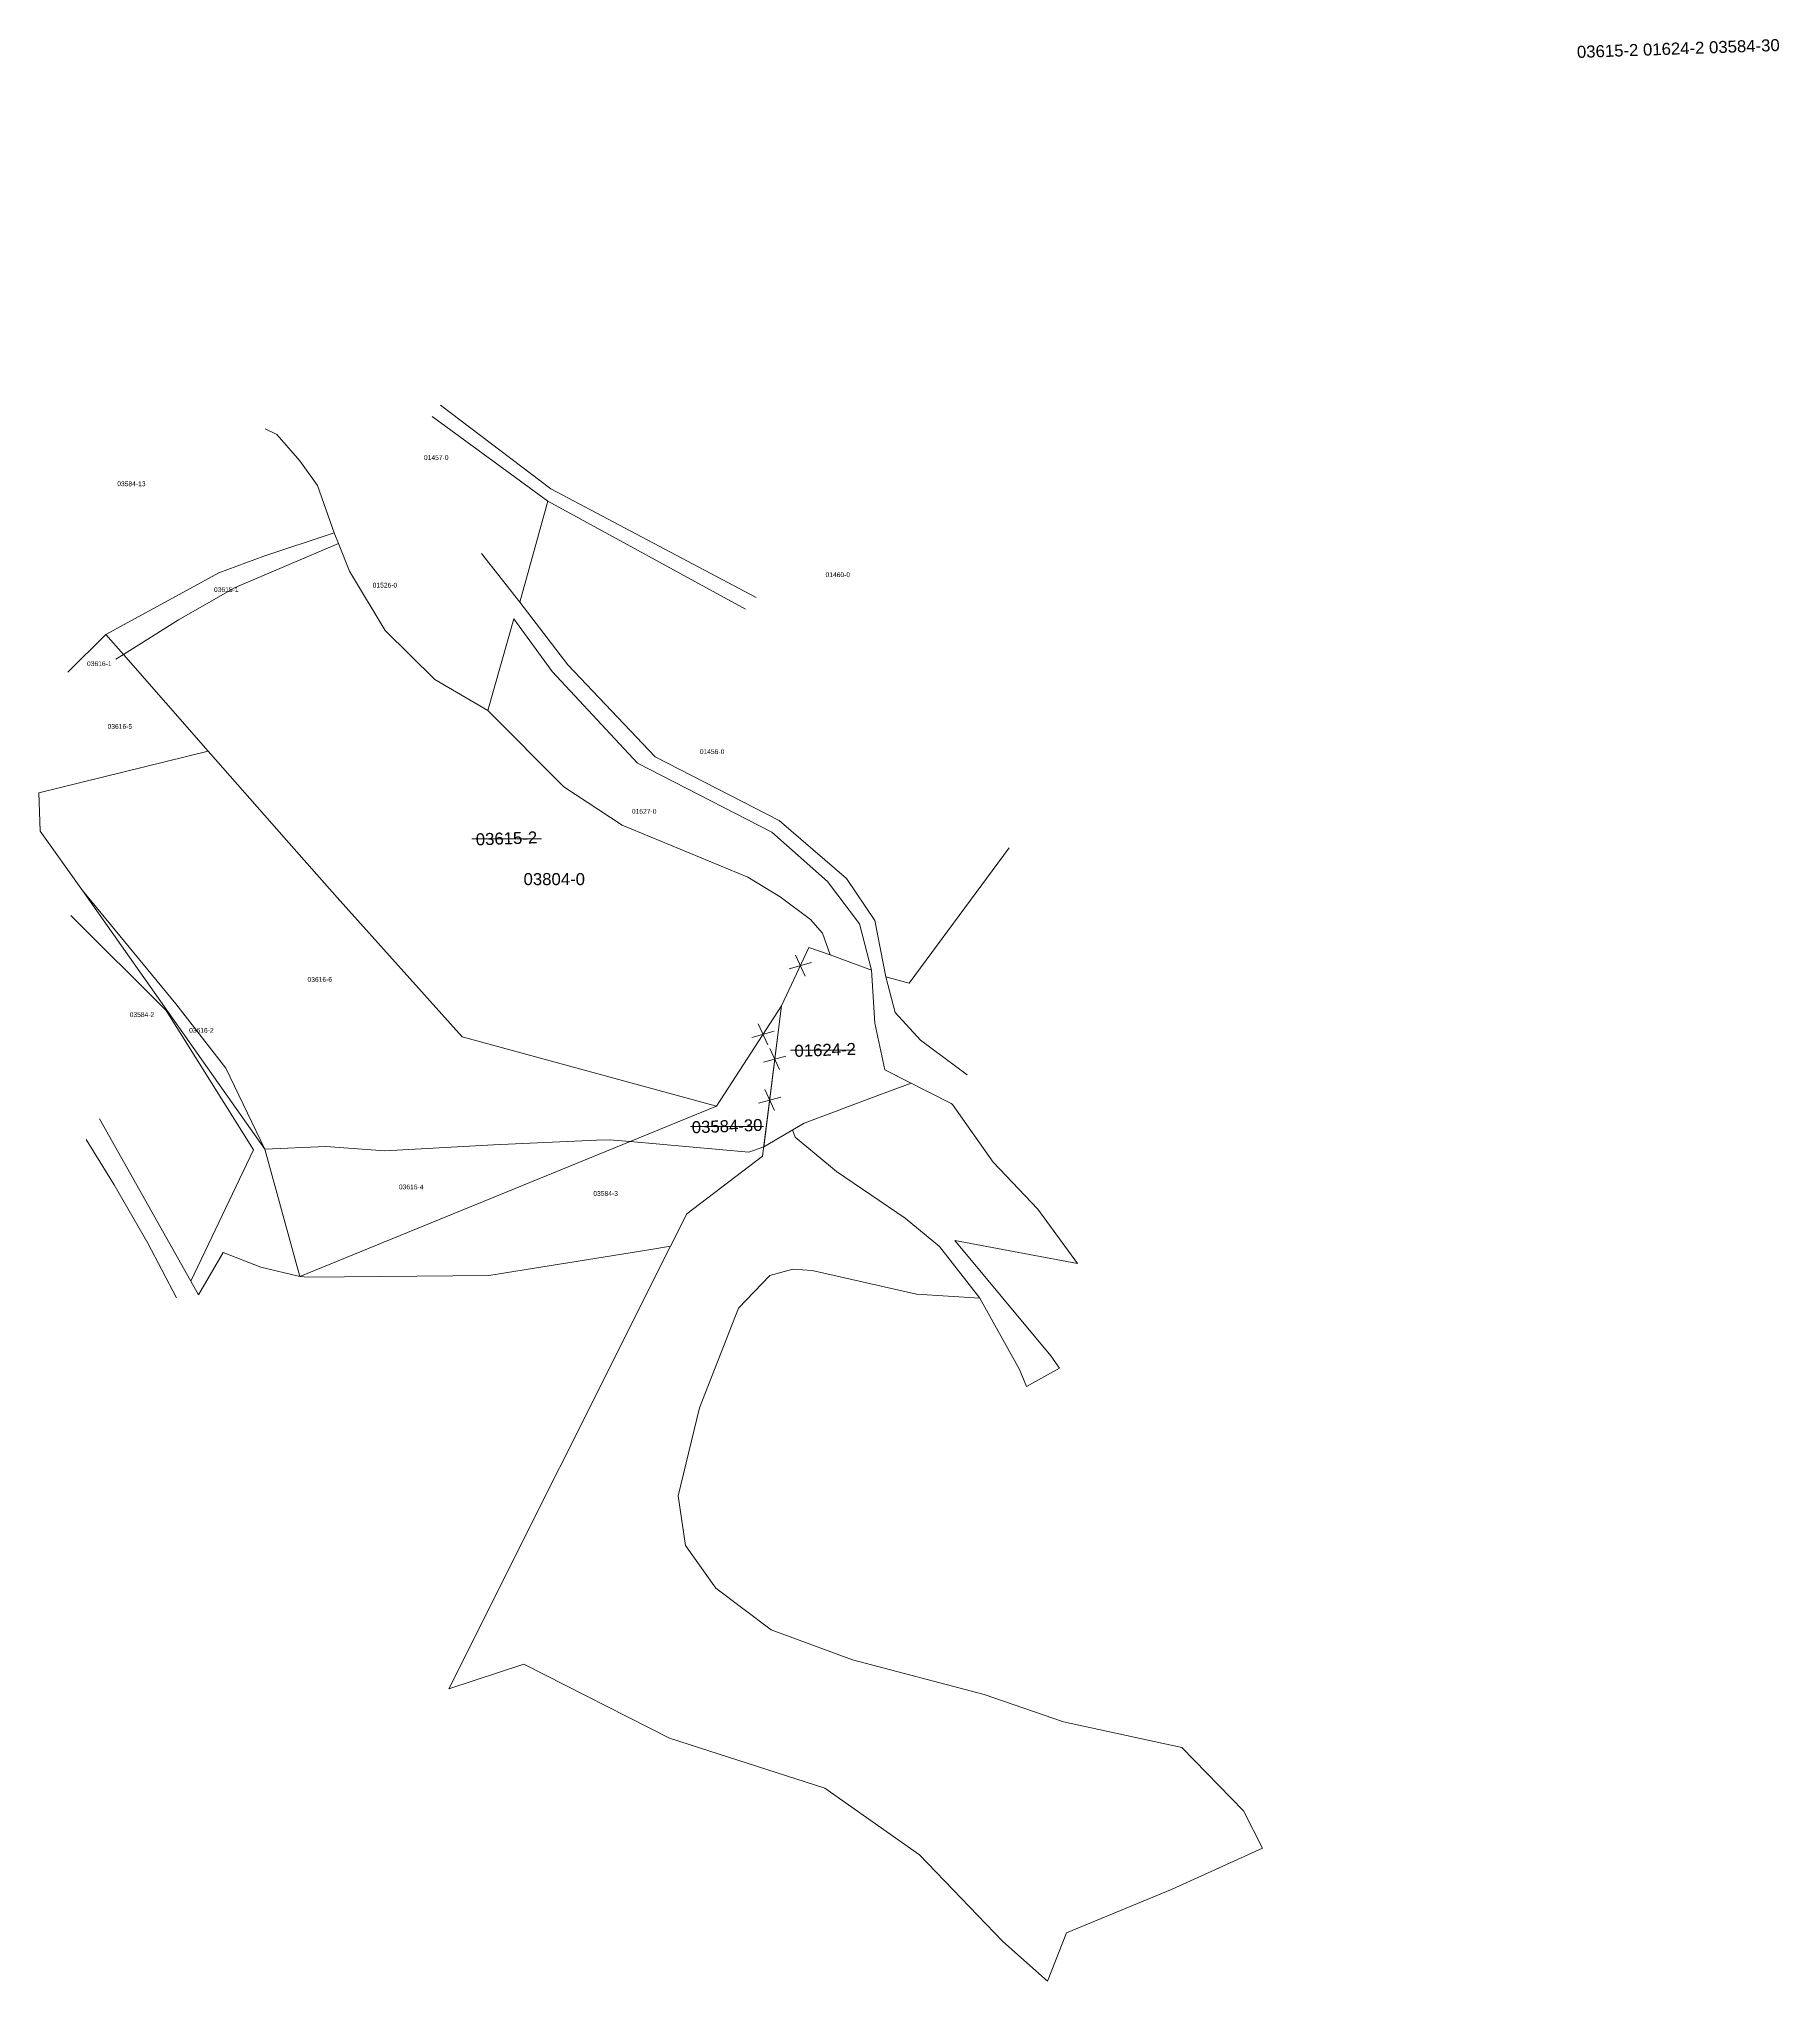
# Model space of a CAD drawing. Header units: metres. Extents: x 7500125 to 7500488, y 4691178 to 4691583.
import ezdxf

# ---------------------------------------------------------------- set-up
doc = ezdxf.new("R2010")
doc.units = ezdxf.units.M
for name, color, linetype, lineweight in [('Nr Parceles Baze', 7, 'Continuous', 0), ('Nr-Kojshi', 251, 'Continuous', 0), ('Parc-Kojshi', 251, 'Continuous', 0), ('Parcela Baze', 7, 'Continuous', 0), ('parcela e bashkuar', 1, 'Continuous', 0), ('Pikat Ndarjes garb', 1, 'Continuous', 0), ('simbol', 1, 'Continuous', 0)]:
    doc.layers.add(name, color=color, linetype=linetype, lineweight=lineweight)
doc.styles.get("Standard").update_dxf_attribs({"font": 'arial.ttf'})

msp = doc.modelspace()

# ---------------------------------------------------------------- linework, layer by layer
at = {"layer": 'Parc-Kojshi'}
for points in [[(7500208.84, 4691506.53), (7500231.8, 4691489.07)], [(7500172.22, 4691501.6), (7500174.65, 4691500.37)], [(7500231.24, 4691486.51), (7500207.05, 4691504.14)], [(7500174.65, 4691500.37), (7500177.58, 4691497.09)], [(7500177.58, 4691497.09), (7500179.5, 4691494.94)], [(7500179.5, 4691494.94), (7500183.16, 4691489.74)], [(7500186.61, 4691479.9), (7500183.16, 4691489.74)], [(7500231.24, 4691486.51), (7500225.37, 4691465.39)], [(7500272.46, 4691463.98), (7500231.24, 4691486.51)], [(7500231.8, 4691489.07), (7500274.65, 4691466.38)], [(7500186.61, 4691479.9), (7500171.95, 4691475.05)], [(7500187.51, 4691477.66), (7500186.61, 4691479.9)], [(7500171.95, 4691475.05), (7500162.57, 4691471.52)], [(7500217.37, 4691475.59), (7500225.37, 4691465.39)], [(7500162.57, 4691471.52), (7500139, 4691458.7)], [(7500225.37, 4691465.39), (7500235.36, 4691452.33)], [(7500218.72, 4691442.85), (7500224.1, 4691461.96)], [(7500232.12, 4691450.95), (7500224.1, 4691461.96)], [(7500139, 4691458.7), (7500131.05, 4691450.83)], [(7500139, 4691458.7), (7500142.66, 4691454.54)], [(7500142.66, 4691454.54), (7500141.09, 4691453.56)], [(7500142.66, 4691454.54), (7500142.9, 4691454.68)], [(7500218.72, 4691442.85), (7500207.63, 4691449.3)], [(7500249.93, 4691431.81), (7500232.12, 4691450.95)], [(7500235.36, 4691452.33), (7500253.57, 4691433.19)], [(7500234.51, 4691426.93), (7500218.72, 4691442.85)], [(7500253.57, 4691433.19), (7500279.47, 4691419.9)], [(7500277.96, 4691417.41), (7500249.93, 4691431.81)], [(7500246.71, 4691418.87), (7500234.51, 4691426.93)], [(7500272.96, 4691408.08), (7500246.71, 4691418.87)], [(7500289.57, 4691407.12), (7500277.96, 4691417.41)], [(7500279.47, 4691419.9), (7500293.5, 4691407.76)], [(7500176.66, 4691415.76), (7500187.26, 4691403.79)], [(7500327.47, 4691414.19), (7500306.61, 4691385.93)], [(7500172.16, 4691351.34), (7500134.16, 4691405.26)], [(7500134.16, 4691405.26), (7500153.62, 4691381.6)], [(7500279.7, 4691403.97), (7500272.96, 4691408.08)], [(7500296.25, 4691398.29), (7500289.57, 4691407.12)], [(7500293.5, 4691407.76), (7500299.41, 4691398.99)], [(7500286.02, 4691399.21), (7500279.7, 4691403.97)], [(7500151.6, 4691380.24), (7500131.68, 4691400.03)], [(7500298.74, 4691388.62), (7500296.25, 4691398.29)], [(7500299.41, 4691398.99), (7500301.71, 4691387.29)], [(7500298.74, 4691388.62), (7500290.09, 4691391.83)], [(7500301.71, 4691387.29), (7500303.68, 4691379.79)], [(7500306.61, 4691385.93), (7500301.71, 4691387.29)], [(7500169.77, 4691351.14), (7500151.6, 4691380.24)], [(7500153.62, 4691381.6), (7500164.01, 4691368.24)], [(7500266.41, 4691360.27), (7500279.94, 4691381.22)], [(7500279.94, 4691381.22), (7500276.01, 4691349.87)], [(7500303.68, 4691379.79), (7500308.97, 4691374.08)], [(7500308.97, 4691374.08), (7500318.69, 4691366.83)], [(7500164.01, 4691368.24), (7500172.16, 4691351.34)], [(7500315.32, 4691360.82), (7500301.54, 4691367.85)], [(7500315.64, 4691360.63), (7500315.32, 4691360.82)], [(7500315.64, 4691360.63), (7500324.08, 4691348.58)], [(7500137.69, 4691357.65), (7500156.7, 4691323.79)], [(7500134.86, 4691353.34), (7500140.75, 4691343.9)], [(7500172.16, 4691351.34), (7500184.91, 4691351.84)], [(7500179.5, 4691324.75), (7500248.36, 4691352.89)], [(7500184.91, 4691351.84), (7500197.2, 4691350.98)], [(7500197.2, 4691350.98), (7500219.84, 4691352.2)], [(7500219.84, 4691352.2), (7500241.33, 4691353.16)], [(7500241.33, 4691353.16), (7500243.99, 4691353.27)], [(7500243.99, 4691353.27), (7500248.36, 4691352.89)], [(7500282.81, 4691353.79), (7500282.25, 4691355.31)], [(7500291.42, 4691346.63), (7500282.81, 4691353.79)], [(7500156.7, 4691323.79), (7500169.77, 4691351.14)], [(7500172.16, 4691351.34), (7500179.5, 4691324.75)], [(7500276.01, 4691349.87), (7500260.19, 4691337.83)], [(7500140.75, 4691343.9), (7500147.73, 4691331.67)], [(7500305.72, 4691336.91), (7500291.42, 4691346.63)], [(7500260.19, 4691337.83), (7500256.79, 4691331.05)], [(7500312.92, 4691330.98), (7500305.72, 4691336.91)], [(7500147.73, 4691331.67), (7500153.76, 4691320.32)], [(7500163.48, 4691329.76), (7500158.32, 4691320.92)], [(7500171.35, 4691326.69), (7500163.48, 4691329.76)], [(7500252.27, 4691330.32), (7500218.91, 4691324.97)], [(7500256.79, 4691331.05), (7500252.27, 4691330.32)], [(7500321.33, 4691320.24), (7500312.92, 4691330.98)], [(7500156.7, 4691323.79), (7500158.32, 4691320.92)], [(7500179.5, 4691324.75), (7500171.35, 4691326.69)], [(7500181.31, 4691324.61), (7500179.5, 4691324.75)], [(7500218.91, 4691324.97), (7500181.31, 4691324.61)], [(7500277.5, 4691324.97), (7500282.33, 4691326.26)], [(7500282.33, 4691326.26), (7500286.32, 4691326.01)], [(7500286.32, 4691326.01), (7500308.1, 4691321.08)], [(7500308.1, 4691321.08), (7500321.33, 4691320.24)]]:
    msp.add_lwpolyline(points, dxfattribs=at)
at = {"layer": 'Parc-Kojshi', "flags": 128}
msp.add_lwpolyline([(7500125.02, 4691425.62), (7500160.37, 4691434.34), (7500176.66, 4691415.76), (7500187.26, 4691403.79), (7500213.32, 4691374.75), (7500266.41, 4691360.27), (7500248.36, 4691352.89), (7500243.99, 4691353.27), (7500241.33, 4691353.16), (7500219.84, 4691352.2), (7500197.2, 4691350.98), (7500184.91, 4691351.84), (7500172.16, 4691351.34), (7500164.01, 4691368.24), (7500153.62, 4691381.6), (7500134.16, 4691405.26), (7500125.3, 4691417.62), (7500125.02, 4691425.62)], dxfattribs=at)
msp.add_lwpolyline([(7500324.08, 4691348.58), (7500315.64, 4691360.63), (7500315.32, 4691360.82), (7500301.54, 4691367.85), (7500299.41, 4691377.61), (7500298.74, 4691388.62), (7500290.09, 4691391.83), (7500285.63, 4691393.38), (7500279.94, 4691381.22), (7500276.01, 4691349.87), (7500260.19, 4691337.83), (7500256.79, 4691331.05), (7500210.55, 4691238.73), (7500226.23, 4691243.89), (7500256.59, 4691228.44), (7500289.01, 4691217.99), (7500308.76, 4691204.09), (7500326.16, 4691186.04), (7500335.44, 4691177.74), (7500339.41, 4691187.85), (7500361.42, 4691196.95), (7500380.28, 4691205.5), (7500376.34, 4691213.25), (7500363.48, 4691226.49), (7500338.77, 4691231.81), (7500322.26, 4691237.52), (7500294.74, 4691244.77), (7500277.82, 4691251), (7500266.23, 4691259.7), (7500259.92, 4691268.61), (7500258.37, 4691278.96), (7500262.86, 4691297.33), (7500270.98, 4691318.13), (7500277.5, 4691324.97), (7500282.33, 4691326.26), (7500286.32, 4691326.01), (7500308.1, 4691321.08), (7500321.33, 4691320.24), (7500329.57, 4691305.35), (7500331.04, 4691301.78), (7500337.92, 4691305.65), (7500336.16, 4691308.2), (7500316.09, 4691332.23), (7500341.71, 4691327.46), (7500333.43, 4691338.8)], close=True, dxfattribs=at)
at = {"layer": 'Parcela Baze', "flags": 128}
for points in [[(7500286.02, 4691399.21), (7500279.7, 4691403.97), (7500272.96, 4691408.08), (7500246.71, 4691418.87), (7500234.51, 4691426.93), (7500218.72, 4691442.85), (7500207.63, 4691449.3), (7500197.27, 4691459.54), (7500189.83, 4691471.9), (7500187.51, 4691477.66), (7500165.97, 4691468.5), (7500154.15, 4691461.73), (7500142.66, 4691454.53), (7500160.37, 4691434.34), (7500176.66, 4691415.76), (7500187.26, 4691403.79), (7500213.32, 4691374.75), (7500266.41, 4691360.27), (7500279.94, 4691381.22), (7500285.63, 4691393.38), (7500290.09, 4691391.83), (7500288.54, 4691396.38)], [(7500299.41, 4691377.61), (7500298.74, 4691388.62), (7500290.09, 4691391.83), (7500285.63, 4691393.38), (7500279.94, 4691381.22), (7500276.25, 4691351.79), (7500284.66, 4691356.73), (7500300.04, 4691362.51), (7500306.97, 4691365.07), (7500301.54, 4691367.85)], [(7500279.94, 4691381.22), (7500266.41, 4691360.27), (7500248.35, 4691352.89), (7500273.12, 4691350.68), (7500276.25, 4691351.79)]]:
    msp.add_lwpolyline(points, close=True, dxfattribs=at)
at = {"layer": 'parcela e bashkuar', "flags": 128}
msp.add_lwpolyline([(7500266.41, 4691360.27), (7500248.35, 4691352.89), (7500273.12, 4691350.68), (7500276.25, 4691351.79), (7500284.66, 4691356.73), (7500300.04, 4691362.51), (7500306.97, 4691365.07), (7500301.54, 4691367.85), (7500299.41, 4691377.61), (7500298.74, 4691388.62), (7500290.09, 4691391.83), (7500288.54, 4691396.38), (7500286.02, 4691399.21), (7500279.7, 4691403.97), (7500272.96, 4691408.08), (7500246.71, 4691418.87), (7500234.51, 4691426.93), (7500218.72, 4691442.85), (7500207.63, 4691449.3), (7500197.27, 4691459.54), (7500189.83, 4691471.9), (7500187.51, 4691477.66), (7500165.97, 4691468.5), (7500154.15, 4691461.73), (7500142.66, 4691454.53), (7500160.37, 4691434.34), (7500176.66, 4691415.76), (7500187.26, 4691403.79), (7500213.32, 4691374.75)], close=True, dxfattribs=at)
at = {"layer": 'simbol', "flags": 128}
for points in [[(7500215.38, 4691416.08), (7500229.86, 4691416.08)], [(7500286.2, 4691390.23), (7500281.52, 4691388.96)], [(7500282.85, 4691391.8), (7500284.87, 4691387.39)], [(7500275.09, 4691377.48), (7500277.11, 4691373.08)], [(7500278.44, 4691375.92), (7500273.76, 4691374.64)], [(7500277.54, 4691372.31), (7500279.56, 4691367.9)], [(7500281.86, 4691371.97), (7500295.33, 4691371.97)], [(7500280.89, 4691370.74), (7500276.21, 4691369.47)], [(7500279.81, 4691362.19), (7500275.14, 4691360.91)], [(7500276.46, 4691363.75), (7500278.48, 4691359.35)], [(7500260.94, 4691356.07), (7500276.21, 4691356.07)]]:
    msp.add_lwpolyline(points, dxfattribs=at)

# ---------------------------------------------------------------- texts
at = {"layer": 'Nr Parceles Baze'}
for s, p in [('03615-2', (7500216.22, 4691414.68)), ('01624-2', (7500282.7, 4691370.55)), ('03584-30', (7500261.27, 4691354.62))]:
    msp.add_text(s, height=2.5, rotation=2, dxfattribs=at).set_placement(p)
at = {"layer": 'Nr Parceles Baze', "insert": (7500445.85, 4691581.45), "char_height": 2.5, "width": 79.3809, "attachment_point": 1, "rotation": 2}
msp.add_mtext('03615-2 01624-2 03584-30', dxfattribs=at)
at = {"layer": 'Nr-Kojshi'}
for s, p in [('01457-0', (7500205.36, 4691495.09)), ('03584-13', (7500141.38, 4691489.62)), ('01526-0', (7500194.66, 4691468.46)), ('01460-0', (7500289.14, 4691470.65)), ('03615-1', (7500161.56, 4691467.55)), ('03616-1', (7500135.07, 4691452.09)), ('03616-5', (7500139.36, 4691439)), ('01456-0', (7500262.91, 4691433.74)), ('01527-0', (7500248.74, 4691421.29)), ('03616-6', (7500181.07, 4691386.22)), ('03584-2', (7500143.97, 4691378.87)), ('03616-2', (7500156.37, 4691375.6)), ('03616-4', (7500200.14, 4691342.93)), ('03584-3', (7500240.7, 4691341.57))]:
    msp.add_text(s, height=1, dxfattribs=at).set_placement(p)
at = {"layer": 'Pikat Ndarjes garb'}
msp.add_text('03804-0', height=2.5, dxfattribs=at).set_placement((7500226.14, 4691406.4))

doc.saveas('drawing.dxf')
